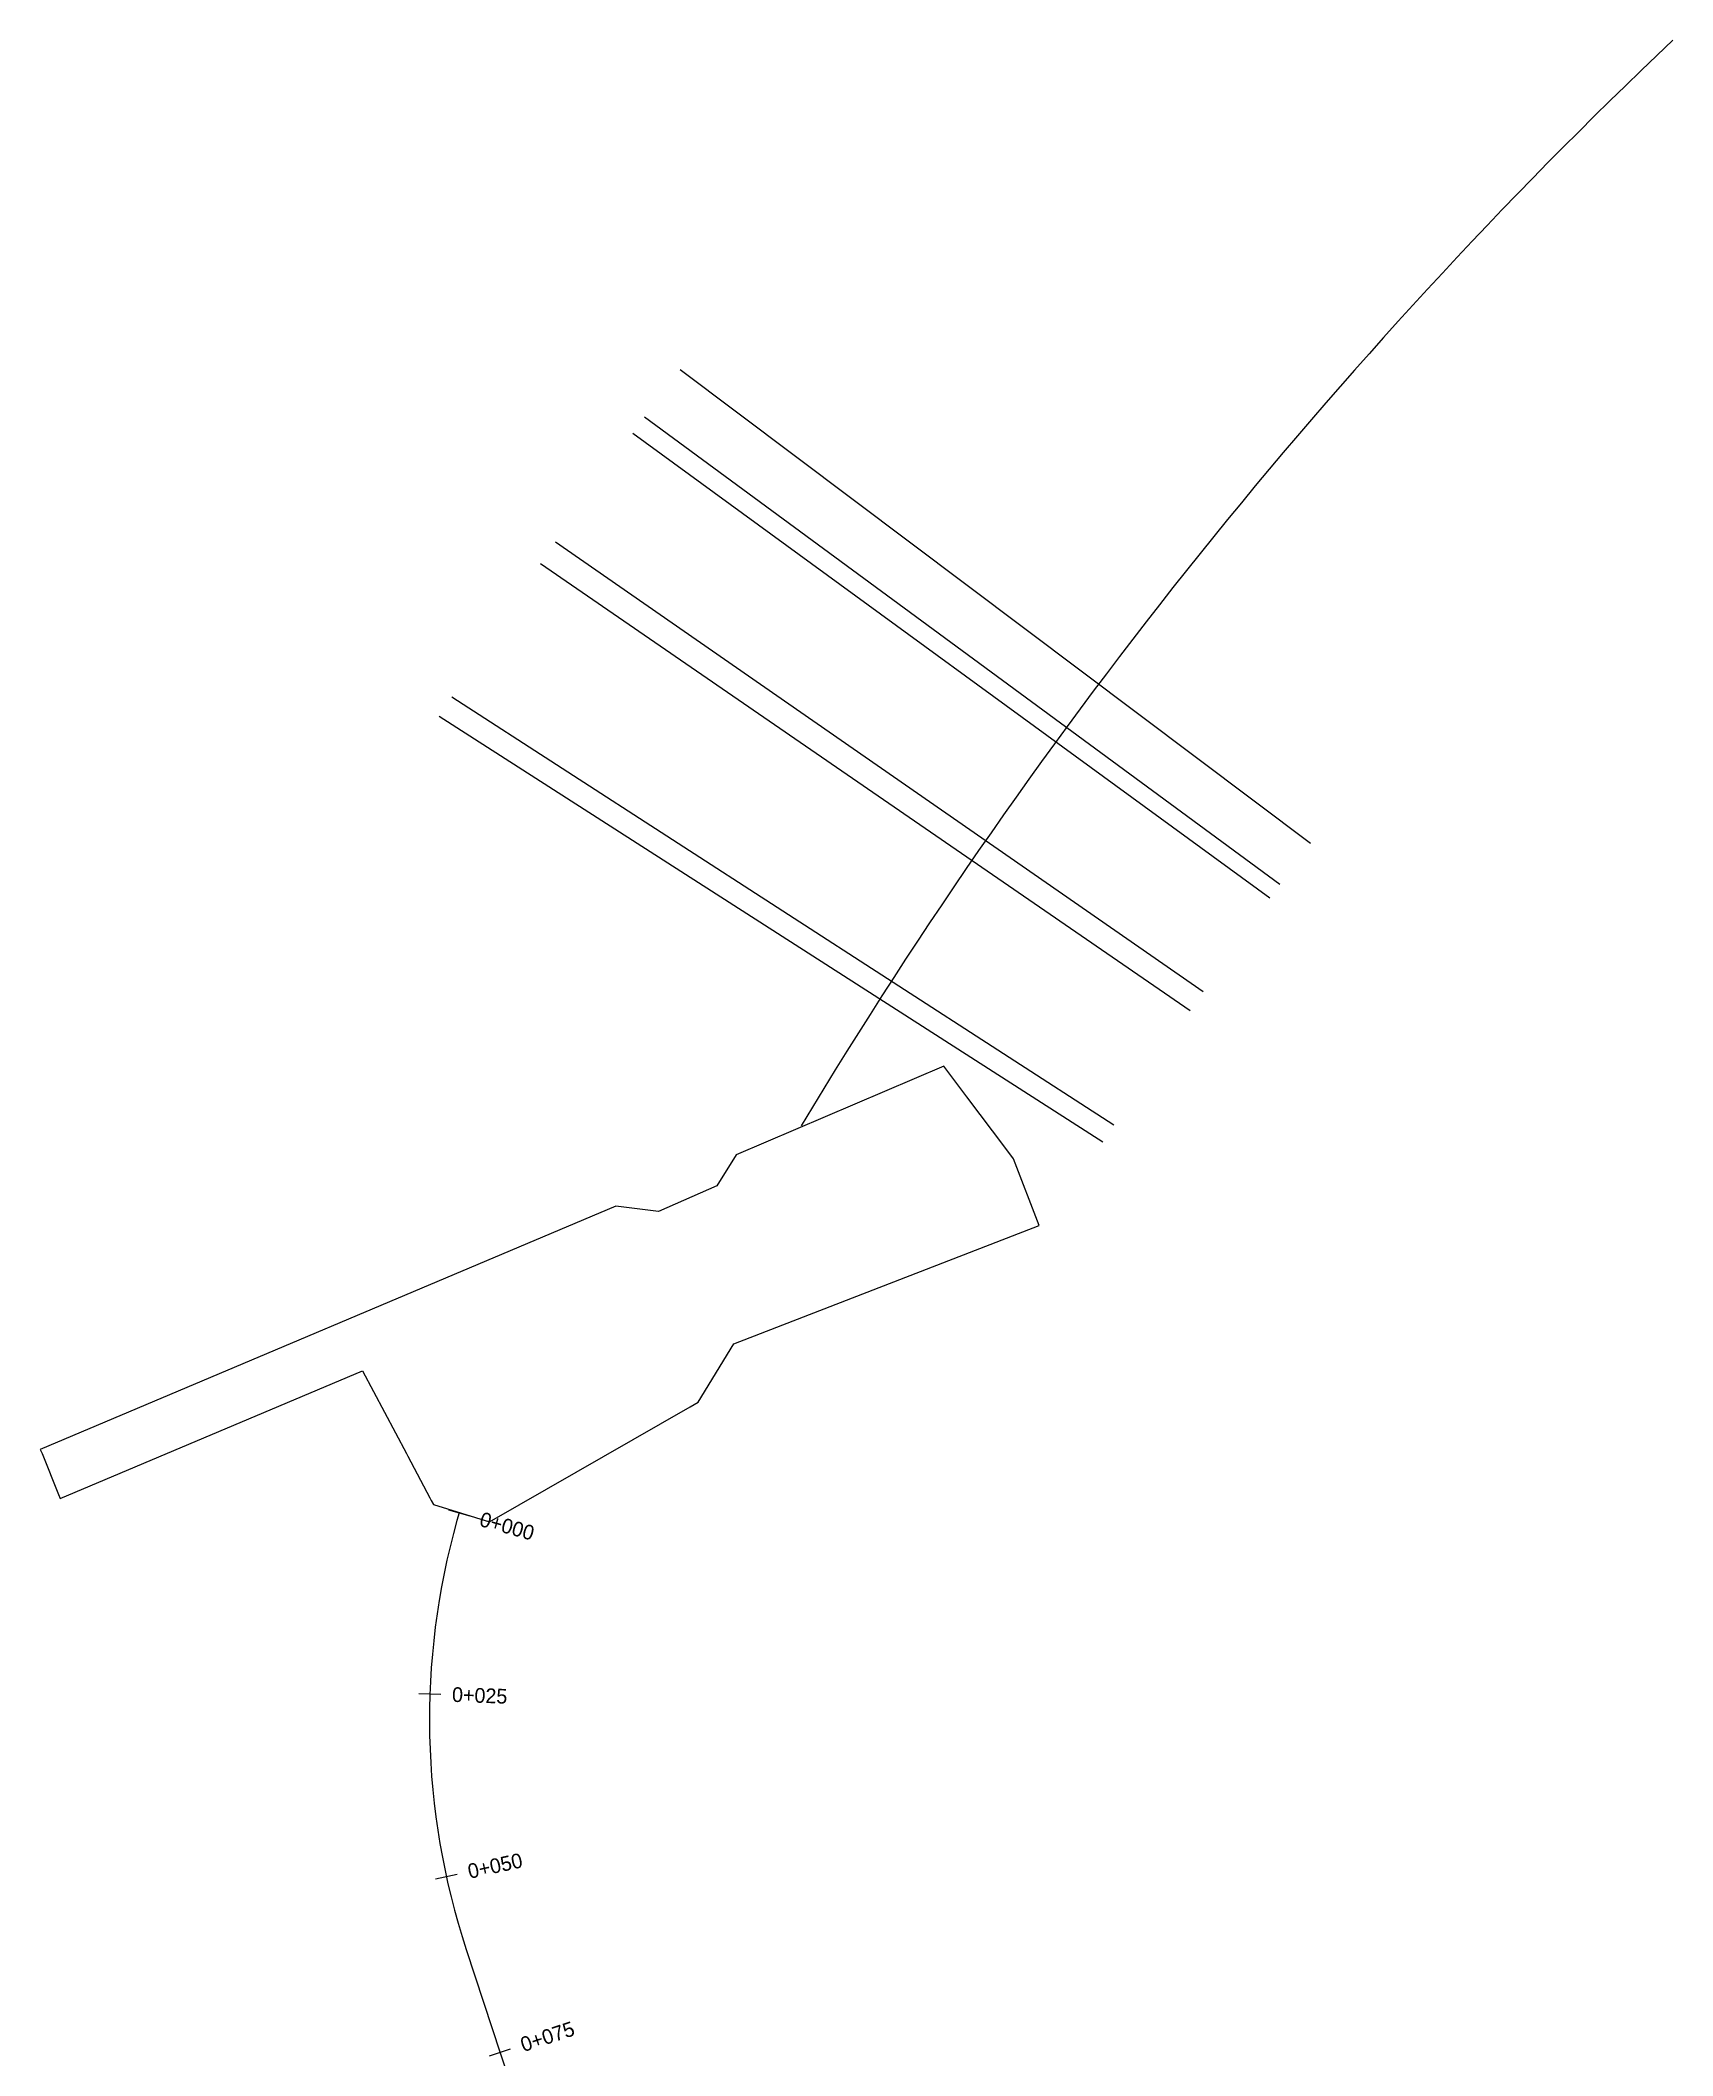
# Model space of a CAD drawing. Extents: x 2562712 to 2563048, y 1205163 to 1205938.
# Drawn here: x 2562712.4 to 2562934.3, y 1205663.8 to 1205937.8 of the extents above; entities that cross this region are included whole.
import ezdxf

# ---------------------------------------------------------------- set-up
doc = ezdxf.new("R2010")
doc.units = 0
doc.header["$LTSCALE"] = 0.001
doc.layers.get('0').update_dxf_attribs({"linetype": 'CONTINUOUS'})
doc.layers.add('_AJS_010_-_CONSTRUCTION_T', color=241, linetype='CONTINUOUS')

# ---------------------------------------------------------------- blocks, each defined once
blk = doc.blocks.new('*U5')
at = {"layer": '_AJS_010_-_CONSTRUCTION_T'}
blk.add_text('0+000', height=2, rotation=344.2915, dxfattribs=at).set_placement((2562771.94, 1205735.84))
blk = doc.blocks.new('*U6')
at = {"layer": '_AJS_010_-_CONSTRUCTION_T'}
blk.add_text('0+025', height=2, rotation=357.9933, dxfattribs=at).set_placement((2562768.32, 1205711.9))
blk = doc.blocks.new('*U7')
at = {"layer": '_AJS_010_-_CONSTRUCTION_T'}
blk.add_text('0+050', height=2, rotation=12.3173, dxfattribs=at).set_placement((2562770.74, 1205687.83))
blk = doc.blocks.new('*U8')
at = {"layer": '_AJS_010_-_CONSTRUCTION_T'}
blk.add_text('0+075', height=2, rotation=18.2125, dxfattribs=at).set_placement((2562778.06, 1205664.27))

msp = doc.modelspace()

# ---------------------------------------------------------------- linework, layer by layer
msp.add_lwpolyline([(2562806.66, 1205760.57), (2562848.19, 1205776.64), (2562844.67, 1205785.73), (2562843.64, 1205787.11), (2562838.35, 1205794.13), (2562835.19, 1205798.33), (2562806.98, 1205786.26), (2562804.34, 1205782.04), (2562796.42, 1205778.56), (2562790.62, 1205779.3), (2562712.37, 1205746.2), (2562712.6, 1205745.65), (2562714.86, 1205740.08), (2562715.09, 1205739.53), (2562756.15, 1205756.9), (2562762.14, 1205745.64), (2562762.33, 1205745.28), (2562765.34, 1205739.63), (2562765.52, 1205739.28), (2562765.82, 1205738.72), (2562773.44, 1205736.36), (2562800.71, 1205752.02), (2562801.8, 1205752.65)], close=True)
at = {"layer": '_AJS_010_-_CONSTRUCTION_T'}
for p, q in [((2562767.86, 1205738.01), (2562770.75, 1205737.2)), ((2562763.84, 1205713.04), (2562766.83, 1205712.94)), ((2562766.11, 1205687.84), (2562769.04, 1205688.48)), ((2562773.46, 1205663.79), (2562776.31, 1205664.73))]:
    msp.add_line(p, q, dxfattribs=at)
at = {"layer": '_AJS_010_-_CONSTRUCTION_T', "flags": 128}
for points in [[(2562934.3, 1205937.77, 0.067899), (2562815.82, 1205790.2)], [(2562769.3, 1205737.61), (2562769.01, 1205736.56, 0.149099), (2562770.28, 1205678.23), (2562902.62, 1205276.03, 0.020992), (2562911.49, 1205252.46), (2562919.97, 1205232.49, 0.224757), (2562983.93, 1205175.62, 0.037474), (2563035.17, 1205164.72), (2563048.26, 1205162.94)]]:
    msp.add_lwpolyline(points, format="xyb", dxfattribs=at)
at = {"layer": '_AJS_010_-_CONSTRUCTION_T'}
for points in [[(2562799.35, 1205893.04), (2562885.05, 1205828.65)], [(2562794.53, 1205886.57), (2562880.91, 1205823.07)], [(2562792.93, 1205884.37), (2562879.52, 1205821.18)], [(2562782.4, 1205869.58), (2562870.46, 1205808.45)], [(2562780.36, 1205866.63), (2562868.7, 1205805.9)], [(2562768.3, 1205848.54), (2562858.32, 1205790.33)], [(2562766.58, 1205845.88), (2562856.84, 1205788.03)]]:
    msp.add_lwpolyline(points, dxfattribs=at)

# ---------------------------------------------------------------- block references
for name in ['*U5', '*U6', '*U7', '*U8']:
    msp.add_blockref(name, (0, 0))

doc.saveas('drawing.dxf')
